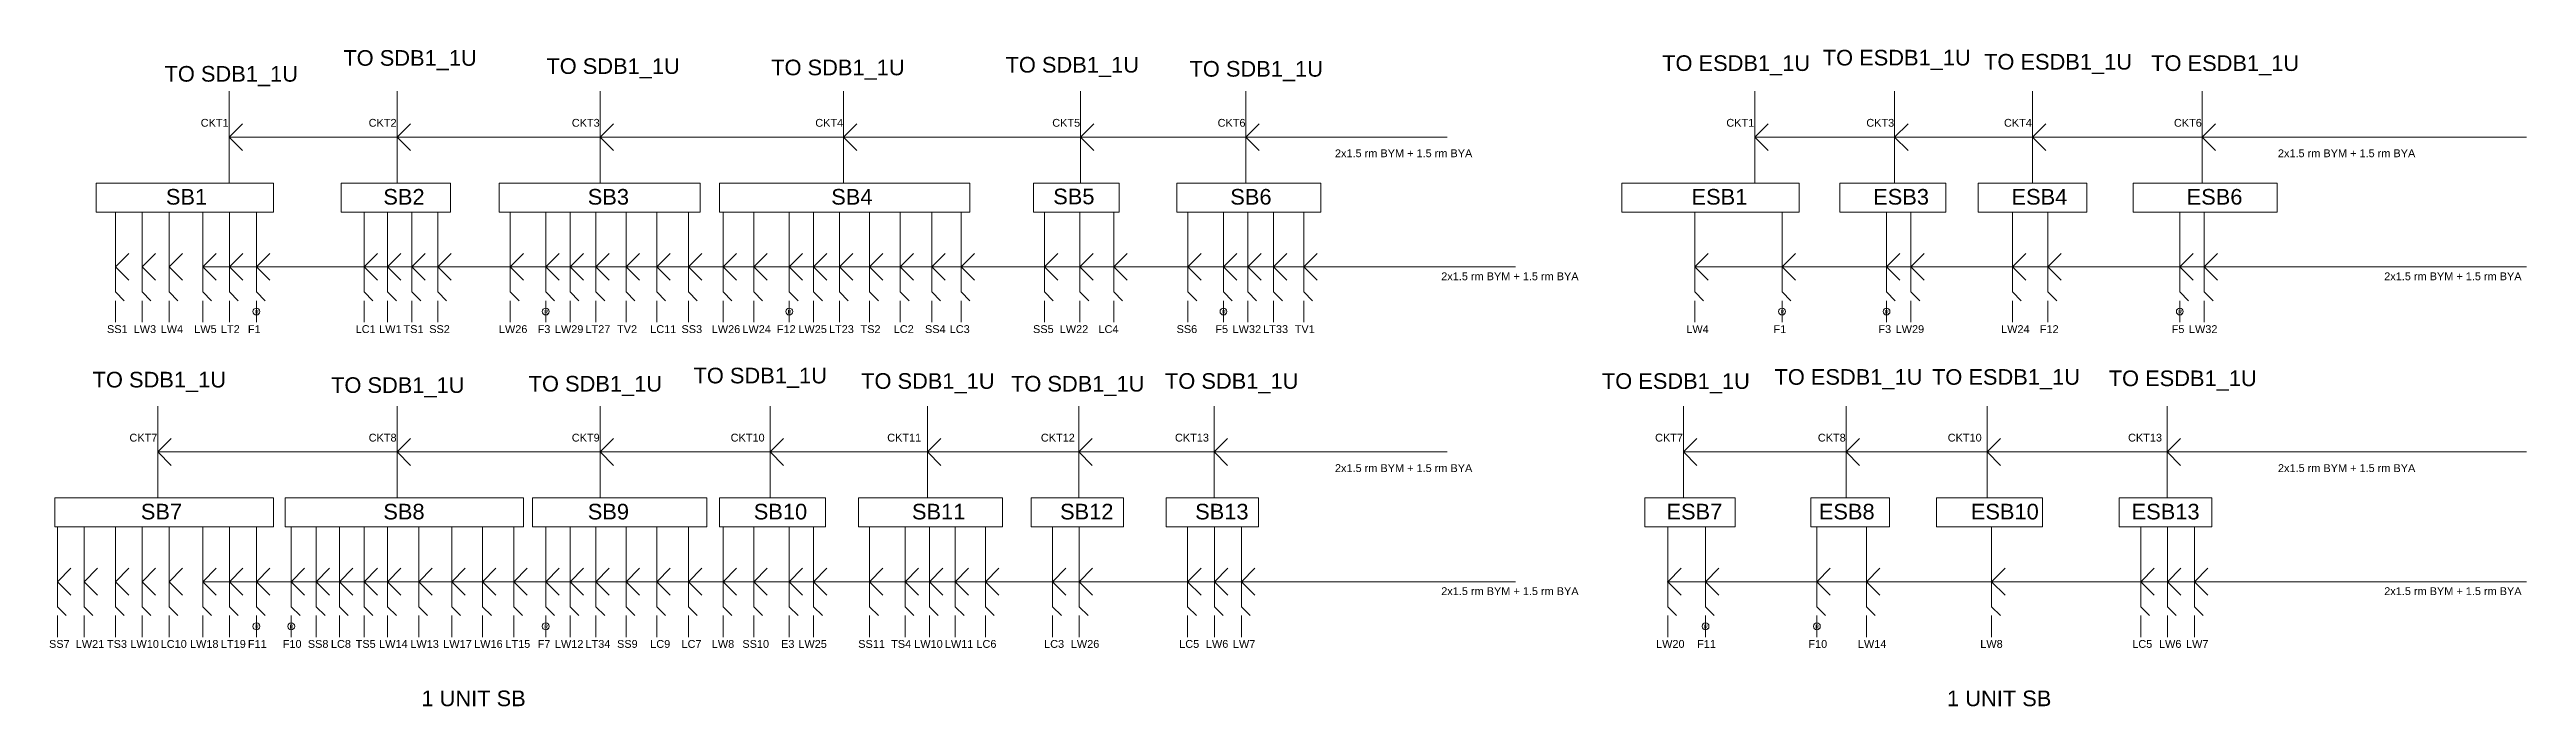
# Model space of a CAD drawing. Header units: inches. Extents: x 685 to 11694, y 256 to 9873.
# Drawn here: x 4786 to 8591, y 2974 to 3981 of the extents above; entities that cross this region are included whole.
import ezdxf

# ---------------------------------------------------------------- set-up
doc = ezdxf.new("R2010")
doc.units = ezdxf.units.IN
doc.header["$MEASUREMENT"] = 0
doc.layers.add('6.Circuits', color=255, linetype='Continuous', lineweight=15)
doc.styles.add('Text 1', font='arial.ttf', dxfattribs={"height": 6})

msp = doc.modelspace()

# ---------------------------------------------------------------- texts
at = {"layer": '6.Circuits', "attachment_point": 1, "style": 'Text 1'}
for s, width, heights, insert, char_height in [('{\\fArial Baltic|b0|i0|c186|p34;TO SDB1}_1U', 202.9412464, [50.68478], (5237.31724, 3980.58352), 24), ('{\\fArial Baltic|b0|i0|c186|p34;TO SDB1}_1U', 202.9412464, [50.68478], (5549.18219, 3968.03523), 24), ('{\\fArial Baltic|b0|i0|c186|p34;TO SDB1}_1U', 202.9412464, [50.68478], (5894.53636, 3965.94376), 24), ('{\\fArial Baltic|b0|i0|c186|p34;TO SDB1}_1U', 202.9412464, [50.68478], (6254.54206, 3970.12652), 24), ('{\\fArial Baltic|b0|i0|c186|p34;TO SDB1}_1U', 202.9412464, [50.68478], (6537.10437, 3963.85247), 24), ('{\\fArial Baltic|b0|i0|c186|p34;TO }E{\\fArial Baltic|b0|i0|c186|p34;SDB1_1U}', 240.7487309, [44.38847], (7263.1155, 3972.60311), 24), ('{\\fArial Baltic|b0|i0|c186|p34;TO }E{\\fArial Baltic|b0|i0|c186|p34;SDB1_1U}', 240.7487309, [44.38847], (7509.7956, 3981.0128), 24), ('{\\fArial Baltic|b0|i0|c186|p34;TO }E{\\fArial Baltic|b0|i0|c186|p34;SDB1_1U}', 240.7487309, [44.38847], (7757.58116, 3974.70553), 24), ('{\\fArial Baltic|b0|i0|c186|p34;TO }E{\\fArial Baltic|b0|i0|c186|p34;SDB1_1U}', 240.7487309, [44.38847], (8014.28249, 3972.60311), 24), ('{\\fArial Baltic|b0|i0|c186|p34;TO SDB1}_1U', 202.9412464, [50.68478], (4962.66926, 3956.18624), 24), ('{\\fArial Baltic|b0|i0|c186|p34;CKT}1', 14.5, [12.40928], (5018.23847, 3875.02038), 12), ('{\\fArial Baltic|b0|i0|c186|p34;CKT}2', 14.5, [0], (5276.23847, 3875.02038), 12), ('{\\fArial Baltic|b0|i0|c186|p34;CKT}3', 14.5, [0], (5588.23847, 3875.02038), 12), ('{\\fArial Baltic|b0|i0|c186|p34;CKT}4', 14.5, [0], (5962.23847, 3875.02038), 12), ('{\\fArial Baltic|b0|i0|c186|p34;CKT}5', 14.5, [0], (6326.23847, 3875.02038), 12), ('{\\fArial Baltic|b0|i0|c186|p34;CKT}6', 14.5, [0], (6580.23847, 3875.02038), 12), ('{\\fArial Baltic|b0|i0|c186|p34;CKT}1', 14.5, [12.40928], (7361.73847, 3875.02038), 12), ('{\\fArial Baltic|b0|i0|c186|p34;CKT}3', 14.5, [0], (7576.73847, 3875.02038), 12), ('{\\fArial Baltic|b0|i0|c186|p34;CKT}4', 14.5, [0], (7788.23847, 3875.02038), 12), ('{\\fArial Baltic|b0|i0|c186|p34;CKT}6', 14.5, [0], (8049.23847, 3875.02038), 12), ('2x1.5 rm BYM + 1.5 rm BYA', 234.9454297, [37.98024], (6760.48847, 3828.27038), 12), ('2x1.5 rm BYM + 1.5 rm BYA', 234.9454297, [37.98024], (8208.98847, 3828.27038), 12), ('{\\fArial Baltic|b0|i0|c186|p34;SB}1', 14.5, [0], (4964.73847, 3767.52038), 24), ('{\\fArial Baltic|b0|i0|c186|p34;SB}2', 14.5, [0], (5298.73847, 3767.52038), 24), ('{\\fArial Baltic|b0|i0|c186|p34;SB}3', 14.5, [0], (5612.73847, 3767.52038), 24), ('{\\fArial Baltic|b0|i0|c186|p34;SB}4', 14.5, [0], (5986.73847, 3767.52038), 24), ('{\\fArial Baltic|b0|i0|c186|p34;SB}5', 14.5, [0], (6327.73847, 3768.02038), 24), ('{\\fArial Baltic|b0|i0|c186|p34;SB}6', 14.5, [0], (6599.73847, 3767.52038), 24), ('E{\\fArial Baltic|b0|i0|c186|p34;SB1}', 14.5, [0], (7308.23847, 3767.52038), 24), ('E{\\fArial Baltic|b0|i0|c186|p34;SB3}', 14.5, [0], (7587.23847, 3767.52038), 24), ('E{\\fArial Baltic|b0|i0|c186|p34;SB4}', 14.5, [0], (7799.73847, 3767.52038), 24), ('E{\\fArial Baltic|b0|i0|c186|p34;SB6}', 14.5, [0], (8068.73847, 3767.52038), 24), ('2x1.5 rm BYM + 1.5 rm BYA', 234.9454297, [37.98024], (6923.73847, 3639.52038), 12), ('2x1.5 rm BYM + 1.5 rm BYA', 234.9454297, [37.98024], (8372.23847, 3639.52038), 12), ('R', 5.5, [0], (5101.23847, 3582.02038), 6), ('R', 5.5, [0], (5545.73847, 3582.02038), 6), ('R', 5.5, [0], (5919.73847, 3582.02038), 6), ('R', 5.5, [0], (6586.73847, 3582.02038), 6), ('R', 5.5, [0], (7444.73847, 3582.02038), 6), ('R', 5.5, [0], (7605.23847, 3582.02038), 6), ('R', 5.5, [0], (8055.73847, 3582.02038), 6), ('{\\fArial Baltic|b0|i0|c186|p34;SS1}', 14.5, [0], (4874.23847, 3558.52038), 12), ('{\\fArial Baltic|b0|i0|c186|p34;LW}3', 14.5, [0], (4915.23847, 3558.52038), 12), ('{\\fArial Baltic|b0|i0|c186|p34;LW}4', 14.5, [0], (4956.73847, 3558.52038), 12), ('{\\fArial Baltic|b0|i0|c186|p34;L}W{\\fArial Baltic|b0|i0|c186|p34;5}', 14.5, [0], (5008.23847, 3558.52038), 12), ('LT2', 14.5, [0], (5049.23847, 3558.52038), 12), ('F1', 14.5, [0], (5090.73847, 3558.52038), 12), ('{\\fArial Baltic|b0|i0|c186|p34;LC}1', 14.5, [0], (5256.23847, 3558.52038), 12), ('{\\fArial Baltic|b0|i0|c186|p34;L}W1', 14.5, [0], (5292.23847, 3558.52038), 12), ('TS1', 14.5, [0], (5329.73847, 3558.52038), 12), ('SS2', 14.5, [0], (5369.23847, 3558.52038), 12), ('{\\fArial Baltic|b0|i0|c186|p34;LW2}6', 14.5, [0], (5476.23847, 3558.52038), 12), ('F3', 14.5, [0], (5535.73847, 3558.52038), 12), ('{\\fArial Baltic|b0|i0|c186|p34;L}W29', 14.5, [0], (5562.23847, 3558.52038), 12), ('{\\fArial Baltic|b0|i0|c186|p34;L}T27', 14.5, [0], (5609.23847, 3558.52038), 12), ('TV2', 14.5, [0], (5657.73847, 3558.52038), 12), ('{\\fArial Baltic|b0|i0|c186|p34;LC}11', 14.5, [0], (5708.73847, 3558.52038), 12), ('SS3', 14.5, [0], (5756.73847, 3558.52038), 12), ('{\\fArial Baltic|b0|i0|c186|p34;LW2}6', 14.5, [0], (5803.23847, 3558.52038), 12), ('{\\fArial Baltic|b0|i0|c186|p34;LW2}4', 14.5, [0], (5850.23847, 3558.52038), 12), ('{\\fArial Baltic|b0|i0|c186|p34;F}12', 14.5, [0], (5903.23847, 3558.52038), 12), ('{\\fArial Baltic|b0|i0|c186|p34;LW2}5', 14.5, [0], (5936.23847, 3558.52038), 12), ('{\\fArial Baltic|b0|i0|c186|p34;LT2}3', 14.5, [0], (5983.23847, 3558.52038), 12), ('{\\fArial Baltic|b0|i0|c186|p34;T}S{\\fArial Baltic|b0|i0|c186|p34;2}', 14.5, [0], (6031.73847, 3558.52038), 12), ('{\\fArial Baltic|b0|i0|c186|p34;LC}2', 14.5, [0], (6082.73847, 3558.52038), 12), ('{\\fArial Baltic|b0|i0|c186|p34;SS}4', 14.5, [0], (6130.73847, 3558.52038), 12), ('{\\fArial Baltic|b0|i0|c186|p34;L}C3', 14.5, [0], (6168.73847, 3558.52038), 12), ('SS5', 14.5, [0], (6296.73847, 3558.52038), 12), ('LW22', 14.5, [0], (6337.73847, 3558.52038), 12), ('LC4', 14.5, [0], (6397.23847, 3558.52038), 12), ('SS6', 14.5, [0], (6517.23847, 3558.52038), 12), ('{\\fArial Baltic|b0|i0|c186|p34;F}5', 14.5, [0], (6576.73847, 3558.52038), 12), ('{\\fArial Baltic|b0|i0|c186|p34;LW}32', 14.5, [0], (6603.23847, 3558.52038), 12), ('{\\fArial Baltic|b0|i0|c186|p34;LT}33', 14.5, [0], (6650.23847, 3558.52038), 12), ('{\\fArial Baltic|b0|i0|c186|p34;TV}1', 14.5, [0], (6698.73847, 3558.52038), 12), ('{\\fArial Baltic|b0|i0|c186|p34;LW}4', 14.5, [0], (7300.23847, 3558.52038), 12), ('F1', 14.5, [0], (7434.23847, 3558.52038), 12), ('F3', 14.5, [0], (7595.23847, 3558.52038), 12), ('{\\fArial Baltic|b0|i0|c186|p34;L}W29', 14.5, [0], (7621.73847, 3558.52038), 12), ('{\\fArial Baltic|b0|i0|c186|p34;LW2}4', 14.5, [0], (7783.73847, 3558.52038), 12), ('{\\fArial Baltic|b0|i0|c186|p34;F}12', 14.5, [0], (7843.23847, 3558.52038), 12), ('{\\fArial Baltic|b0|i0|c186|p34;F}5', 14.5, [0], (8045.73847, 3558.52038), 12), ('{\\fArial Baltic|b0|i0|c186|p34;LW}32', 14.5, [0], (8072.23847, 3558.52038), 12), ('{\\fArial Baltic|b0|i0|c186|p34;TO SDB1}_1U', 202.9412464, [50.68478], (4852.19505, 3487.01459), 24), ('{\\fArial Baltic|b0|i0|c186|p34;TO SDB1}_1U', 202.9412464, [50.68478], (5218.47955, 3478.64907), 24), ('{\\fArial Baltic|b0|i0|c186|p34;TO SDB1}_1U', 202.9412464, [50.68478], (5521.97262, 3480.74036), 24), ('{\\fArial Baltic|b0|i0|c186|p34;TO SDB1}_1U', 202.9412464, [50.68478], (5775.23229, 3493.28882), 24), ('{\\fArial Baltic|b0|i0|c186|p34;TO SDB1}_1U', 202.9412464, [50.68478], (6032.67811, 3484.92312), 24), ('{\\fArial Baltic|b0|i0|c186|p34;TO SDB1}_1U', 202.9412464, [50.68478], (6262.91437, 3480.74036), 24), ('{\\fArial Baltic|b0|i0|c186|p34;TO SDB1}_1U', 202.9412464, [50.68478], (6499.42942, 3484.92312), 24), ('{\\fArial Baltic|b0|i0|c186|p34;TO }E{\\fArial Baltic|b0|i0|c186|p34;SDB1_1U}', 240.7487309, [44.38847], (7170.53458, 3484.83723), 24), ('{\\fArial Baltic|b0|i0|c186|p34;TO }E{\\fArial Baltic|b0|i0|c186|p34;SDB1_1U}', 240.7487309, [44.38847], (7435.65239, 3491.1445), 24), ('{\\fArial Baltic|b0|i0|c186|p34;TO }E{\\fArial Baltic|b0|i0|c186|p34;SDB1_1U}', 240.7487309, [44.38847], (7677.62519, 3491.1445), 24), ('{\\fArial Baltic|b0|i0|c186|p34;TO }E{\\fArial Baltic|b0|i0|c186|p34;SDB1_1U}', 240.7487309, [44.38847], (7949.05504, 3489.04207), 24), ('{\\fArial Baltic|b0|i0|c186|p34;CKT}7', 14.5, [12.40928], (4908.73847, 3392.02038), 12), ('{\\fArial Baltic|b0|i0|c186|p34;CKT}8', 23.3945413, [11.66871], (5276.23847, 3392.02038), 12), ('{\\fArial Baltic|b0|i0|c186|p34;CKT}9', 14.5, [0], (5588.23847, 3392.02038), 12), ('{\\fArial Baltic|b0|i0|c186|p34;CKT}10', 14.5, [0], (5832.23847, 3392.02038), 12), ('{\\fArial Baltic|b0|i0|c186|p34;CKT}11', 14.5, [0], (6072.73847, 3392.02038), 12), ('{\\fArial Baltic|b0|i0|c186|p34;CKT}12', 14.5, [12.40928], (6308.73847, 3392.02038), 12), ('{\\fArial Baltic|b0|i0|c186|p34;CKT}13', 14.5, [12.40928], (6514.73847, 3392.02038), 12), ('{\\fArial Baltic|b0|i0|c186|p34;CKT}7', 14.5, [12.40928], (7252.23847, 3392.02038), 12), ('{\\fArial Baltic|b0|i0|c186|p34;CKT}8', 23.3945413, [11.66871], (7502.23847, 3392.02038), 12), ('{\\fArial Baltic|b0|i0|c186|p34;CKT}10', 14.5, [0], (7701.73847, 3392.02038), 12), ('{\\fArial Baltic|b0|i0|c186|p34;CKT}13', 14.5, [12.40928], (7978.73847, 3392.02038), 12), ('2x1.5 rm BYM + 1.5 rm BYA', 234.9454297, [37.98024], (6760.48847, 3345.27038), 12), ('2x1.5 rm BYM + 1.5 rm BYA', 234.9454297, [37.98024], (8208.98847, 3345.27038), 12), ('{\\fArial Baltic|b0|i0|c186|p34;SB}7', 14.5, [0], (4926.23847, 3284.52038), 24), ('{\\fArial Baltic|b0|i0|c186|p34;SB}8', 14.5, [0], (5298.73847, 3284.52038), 24), ('{\\fArial Baltic|b0|i0|c186|p34;SB}9', 14.5, [0], (5612.73847, 3284.52038), 24), ('{\\fArial Baltic|b0|i0|c186|p34;SB}10', 14.5, [0], (5867.73847, 3284.52038), 24), ('{\\fArial Baltic|b0|i0|c186|p34;SB}11', 14.5, [0], (6110.73847, 3284.52038), 24), ('{\\fArial Baltic|b0|i0|c186|p34;SB1}2', 14.5, [0], (6338.23847, 3284.52038), 24), ('{\\fArial Baltic|b0|i0|c186|p34;SB1}3', 24, [0], (6545.73847, 3284.52038), 24), ('E{\\fArial Baltic|b0|i0|c186|p34;SB7}', 14.5, [0], (7269.73847, 3284.52038), 24), ('E{\\fArial Baltic|b0|i0|c186|p34;SB8}', 14.5, [0], (7503.73847, 3284.52038), 24), ('E{\\fArial Baltic|b0|i0|c186|p34;SB10}', 14.5, [0], (7737.23847, 3284.52038), 24), ('E{\\fArial Baltic|b0|i0|c186|p34;SB13}', 24, [0], (7984.23847, 3284.52038), 24), ('2x1.5 rm BYM + 1.5 rm BYA', 234.9454297, [37.98024], (6923.73847, 3156.52038), 12), ('2x1.5 rm BYM + 1.5 rm BYA', 234.9454297, [37.98024], (8372.23847, 3156.52038), 12), ('R', 5.5, [0], (5101.23847, 3099.02038), 6), ('R', 5.5, [0], (5154.73847, 3099.02038), 6), ('R', 5.5, [0], (5545.73847, 3099.02038), 6), ('R', 5.5, [0], (7327.23847, 3099.02038), 6), ('R', 5.5, [0], (7498.23847, 3099.02038), 6), ('{\\fArial Baltic|b0|i0|c186|p34;SS}7', 17.2573897, [0], (4785.23847, 3075.52038), 12), ('{\\fArial Baltic|b0|i0|c186|p34;LW}21', 14.5, [0], (4826.23847, 3075.52038), 12), ('TS3', 14.5, [0], (4874.23847, 3075.52038), 12), ('{\\fArial Baltic|b0|i0|c186|p34;LW}10', 14.5, [0], (4910.23847, 3075.52038), 12), ('{\\fArial Baltic|b0|i0|c186|p34;L}C10', 14.5, [0], (4956.73847, 3075.52038), 12), ('{\\fArial Baltic|b0|i0|c186|p34;LW}18', 14.5, [0], (5001.73847, 3075.52038), 12), ('{\\fArial Baltic|b0|i0|c186|p34;LT}19', 14.5, [0], (5049.23847, 3075.52038), 12), ('{\\fArial Baltic|b0|i0|c186|p34;F}11', 14.5, [0], (5090.73847, 3075.52038), 12), ('F10', 14.5, [0], (5144.23847, 3075.52038), 12), ('{\\fArial Baltic|b0|i0|c186|p34;SS}8', 14.5, [0], (5182.73847, 3075.52038), 12), ('LC8', 14.5, [0], (5218.23847, 3075.52038), 12), ('TS5', 14.5, [0], (5256.23847, 3075.52038), 12), ('{\\fArial Baltic|b0|i0|c186|p34;L}W14', 14.5, [0], (5292.23847, 3075.52038), 12), ('LW13', 14.5, [0], (5340.23847, 3075.52038), 12), ('LW17', 14.5, [0], (5390.73847, 3075.52038), 12), ('LW16', 14.5, [0], (5438.23847, 3075.52038), 12), ('LT15', 14.5, [0], (5486.23847, 3075.52038), 12), ('{\\fArial Baltic|b0|i0|c186|p34;F}7', 14.5, [0], (5535.73847, 3075.52038), 12), ('{\\fArial Baltic|b0|i0|c186|p34;LW}12', 14.5, [0], (5562.23847, 3075.52038), 12), ('{\\fArial Baltic|b0|i0|c186|p34;LT}34', 14.5, [0], (5609.23847, 3075.52038), 12), ('SS9', 14.5, [0], (5657.73847, 3075.52038), 12), ('{\\fArial Baltic|b0|i0|c186|p34;LC}9', 14.5, [0], (5708.73847, 3075.52038), 12), ('LC7', 14.5, [0], (5756.73847, 3075.52038), 12), ('{\\fArial Baltic|b0|i0|c186|p34;LW}8', 14.5, [0], (5803.23847, 3075.52038), 12), ('SS10', 14.5, [0], (5850.23847, 3075.52038), 12), ('E{\\fArial Baltic|b0|i0|c186|p34;3}', 14.5, [0], (5909.73847, 3075.52038), 12), ('{\\fArial Baltic|b0|i0|c186|p34;LW2}5', 14.5, [0], (5936.23847, 3075.52038), 12), ('{\\fArial Baltic|b0|i0|c186|p34;SS}11', 14.5, [0], (6028.23847, 3075.52038), 12), ('TS4', 14.5, [0], (6078.73847, 3075.52038), 12), ('{\\fArial Baltic|b0|i0|c186|p34;LW}10', 14.5, [0], (6114.23847, 3075.52038), 12), ('{\\fArial Baltic|b0|i0|c186|p34;L}W11', 14.5, [0], (6161.23847, 3075.52038), 12), ('LC6', 14.5, [0], (6209.73847, 3075.52038), 12), ('{\\fArial Baltic|b0|i0|c186|p34;LC}3', 14.5, [0], (6313.73847, 3075.52038), 12), ('{\\fArial Baltic|b0|i0|c186|p34;LW}26', 14.5, [0], (6354.73847, 3075.52038), 12), ('{\\fArial Baltic|b0|i0|c186|p34;LC}5', 14.5, [0], (6521.23847, 3075.52038), 12), ('{\\fArial Baltic|b0|i0|c186|p34;LW}6', 14.5, [0], (6562.23847, 3075.52038), 12), ('{\\fArial Baltic|b0|i0|c186|p34;LW}7', 14.5, [0], (6603.73847, 3075.52038), 12), ('{\\fArial Baltic|b0|i0|c186|p34;LW}2{\\fArial Baltic|b0|i0|c186|p34;0}', 14.5, [0], (7253.73847, 3075.52038), 12), ('{\\fArial Baltic|b0|i0|c186|p34;F}11', 14.5, [0], (7316.73847, 3075.52038), 12), ('F10', 14.5, [0], (7487.73847, 3075.52038), 12), ('{\\fArial Baltic|b0|i0|c186|p34;L}W14', 14.5, [0], (7563.73847, 3075.52038), 12), ('{\\fArial Baltic|b0|i0|c186|p34;LW}8', 14.5, [0], (7751.73847, 3075.52038), 12), ('{\\fArial Baltic|b0|i0|c186|p34;LC}5', 14.5, [0], (7985.23847, 3075.52038), 12), ('{\\fArial Baltic|b0|i0|c186|p34;LW}6', 14.5, [0], (8026.23847, 3075.52038), 12), ('{\\fArial Baltic|b0|i0|c186|p34;LW}7', 14.5, [0], (8067.73847, 3075.52038), 12), ('1 UNIT{\\fArial Baltic|b0|i0|c186|p34; SB}', 247.1568428, [55.99744], (5357.23847, 2998.02038), 24), ('1 UNIT{\\fArial Baltic|b0|i0|c186|p34; SB}', 247.1568428, [55.99744], (7700.73847, 2998.02038), 24)]:
    msp.add_mtext_dynamic_manual_height_columns(s, width=width, gutter_width=30, heights=heights, dxfattribs=dict(at, insert=insert, char_height=char_height))

# ---------------------------------------------------------------- linework, layer by layer
at = {"layer": '6.Circuits'}
for p, q in [((5061.73847, 3776.52038), (5061.73847, 3917.52038)), ((5319.73847, 3776.52038), (5319.73847, 3917.52038)), ((5631.73847, 3776.52038), (5631.73847, 3917.52038)), ((6005.73847, 3776.52038), (6005.73847, 3917.52038)), ((6369.73847, 3776.52038), (6369.73847, 3917.52038)), ((6623.73847, 3776.52038), (6623.73847, 3917.52038)), ((7405.23847, 3776.52038), (7405.23847, 3917.52038)), ((7620.23847, 3776.52038), (7620.23847, 3917.52038)), ((7831.73847, 3776.52038), (7831.73847, 3917.52038)), ((8092.73847, 3776.52038), (8092.73847, 3917.52038)), ((5061.73847, 3847.02038), (5082.23847, 3867.52038)), ((5061.73847, 3847.02038), (6932.73847, 3847.02038)), ((5061.73847, 3847.02038), (5082.23847, 3826.52038)), ((5319.73847, 3847.02038), (5340.23847, 3867.52038)), ((5319.73847, 3847.02038), (5340.23847, 3826.52038)), ((5631.73847, 3847.02038), (5652.23847, 3867.52038)), ((5631.73847, 3847.02038), (5652.23847, 3826.52038)), ((6005.73847, 3847.02038), (6026.23847, 3867.52038)), ((6005.73847, 3847.02038), (6026.23847, 3826.52038)), ((6369.73847, 3847.02038), (6390.23847, 3867.52038)), ((6369.73847, 3847.02038), (6390.23847, 3826.52038)), ((6623.73847, 3847.02038), (6644.23847, 3867.52038)), ((6623.73847, 3847.02038), (6644.23847, 3826.52038)), ((7405.23847, 3847.02038), (7425.73847, 3867.52038)), ((7405.23847, 3847.02038), (8590.73847, 3847.02038)), ((7405.23847, 3847.02038), (7425.73847, 3826.52038)), ((7620.23847, 3847.02038), (7640.73847, 3867.52038)), ((7620.23847, 3847.02038), (7640.73847, 3826.52038)), ((7831.73847, 3847.02038), (7852.23847, 3867.52038)), ((7831.73847, 3847.02038), (7852.23847, 3826.52038)), ((8092.73847, 3847.02038), (8113.23847, 3867.52038)), ((8092.73847, 3847.02038), (8113.23847, 3826.52038)), ((4887.23847, 3648.02038), (4887.23847, 3732.02038)), ((4928.23847, 3648.02038), (4928.23847, 3732.02038)), ((4969.73847, 3648.02038), (4969.73847, 3732.02038)), ((5021.23847, 3648.02038), (5021.23847, 3732.02038)), ((5062.23847, 3648.02038), (5062.23847, 3732.02038)), ((5103.73847, 3648.02038), (5103.73847, 3732.02038)), ((5269.23847, 3648.02038), (5269.23847, 3732.02038)), ((5305.23847, 3648.02038), (5305.23847, 3732.02038)), ((5342.73847, 3648.02038), (5342.73847, 3732.02038)), ((5382.23847, 3648.02038), (5382.23847, 3732.02038)), ((5493.73847, 3648.02038), (5493.73847, 3732.02038)), ((5548.23847, 3648.02038), (5548.23847, 3732.02038)), ((5585.73847, 3648.02038), (5585.73847, 3732.02038)), ((5625.23847, 3648.02038), (5625.23847, 3732.02038)), ((5671.73847, 3648.02038), (5671.73847, 3732.02038)), ((5718.73847, 3648.02038), (5718.73847, 3732.02038)), ((5767.23847, 3648.02038), (5767.23847, 3732.02038)), ((5820.73847, 3648.02038), (5820.73847, 3732.02038)), ((5867.73847, 3648.02038), (5867.73847, 3732.02038)), ((5922.23847, 3648.02038), (5922.23847, 3732.02038)), ((5959.73847, 3648.02038), (5959.73847, 3732.02038)), ((5999.23847, 3648.02038), (5999.23847, 3732.02038)), ((6045.73847, 3648.02038), (6045.73847, 3732.02038)), ((6092.73847, 3648.02038), (6092.73847, 3732.02038)), ((6141.23847, 3648.02038), (6141.23847, 3732.02038)), ((6186.23847, 3648.02038), (6186.23847, 3732.02038)), ((6314.23847, 3648.02038), (6314.23847, 3732.02038)), ((6368.73847, 3648.02038), (6368.73847, 3732.02038)), ((6420.73847, 3648.02038), (6420.73847, 3732.02038)), ((6534.73847, 3648.02038), (6534.73847, 3732.02038)), ((6589.23847, 3648.02038), (6589.23847, 3732.02038)), ((6626.73847, 3648.02038), (6626.73847, 3732.02038)), ((6666.23847, 3648.02038), (6666.23847, 3732.02038)), ((6712.73847, 3648.02038), (6712.73847, 3732.02038)), ((7313.23847, 3648.02038), (7313.23847, 3732.02038)), ((7447.23847, 3648.02038), (7447.23847, 3732.02038)), ((7607.73847, 3648.02038), (7607.73847, 3732.02038)), ((7645.23847, 3648.02038), (7645.23847, 3732.02038)), ((7801.23847, 3648.02038), (7801.23847, 3732.02038)), ((7855.73847, 3648.02038), (7855.73847, 3732.02038)), ((8058.23847, 3648.02038), (8058.23847, 3732.02038)), ((8095.73847, 3648.02038), (8095.73847, 3732.02038)), ((4887.23847, 3648.02038), (4907.73847, 3668.52038)), ((4928.23847, 3648.02038), (4948.73847, 3668.52038)), ((4969.73847, 3648.02038), (4990.23847, 3668.52038)), ((5021.23847, 3648.02038), (5041.73847, 3668.52038)), ((5062.23847, 3648.02038), (5082.73847, 3668.52038)), ((5103.73847, 3648.02038), (5124.23847, 3668.52038)), ((5269.23847, 3648.02038), (5289.73847, 3668.52038)), ((5305.23847, 3648.02038), (5325.73847, 3668.52038)), ((5342.73847, 3648.02038), (5363.23847, 3668.52038)), ((5382.23847, 3648.02038), (5402.73847, 3668.52038)), ((5493.73847, 3648.02038), (5514.23847, 3668.52038)), ((5548.23847, 3648.02038), (5568.73847, 3668.52038)), ((5585.73847, 3648.02038), (5606.23847, 3668.52038)), ((5625.23847, 3648.02038), (5645.73847, 3668.52038)), ((5671.73847, 3648.02038), (5692.23847, 3668.52038)), ((5718.73847, 3648.02038), (5739.23847, 3668.52038)), ((5767.23847, 3648.02038), (5787.73847, 3668.52038)), ((5820.73847, 3648.02038), (5841.23847, 3668.52038)), ((5867.73847, 3648.02038), (5888.23847, 3668.52038)), ((5922.23847, 3648.02038), (5942.73847, 3668.52038)), ((5959.73847, 3648.02038), (5980.23847, 3668.52038)), ((5999.23847, 3648.02038), (6019.73847, 3668.52038)), ((6045.73847, 3648.02038), (6066.23847, 3668.52038)), ((6092.73847, 3648.02038), (6113.23847, 3668.52038)), ((6141.23847, 3648.02038), (6161.73847, 3668.52038)), ((6186.23847, 3648.02038), (6206.73847, 3668.52038)), ((6314.23847, 3648.02038), (6334.73847, 3668.52038)), ((6368.73847, 3648.02038), (6389.23847, 3668.52038)), ((6420.73847, 3648.02038), (6441.23847, 3668.52038)), ((6534.73847, 3648.02038), (6555.23847, 3668.52038)), ((6589.23847, 3648.02038), (6609.73847, 3668.52038)), ((6626.73847, 3648.02038), (6647.23847, 3668.52038)), ((6666.23847, 3648.02038), (6686.73847, 3668.52038)), ((6712.73847, 3648.02038), (6733.23847, 3668.52038)), ((7313.23847, 3648.02038), (7333.73847, 3668.52038)), ((7447.23847, 3648.02038), (7467.73847, 3668.52038)), ((7607.73847, 3648.02038), (7628.23847, 3668.52038)), ((7645.23847, 3648.02038), (7665.73847, 3668.52038)), ((7801.23847, 3648.02038), (7821.73847, 3668.52038)), ((7855.73847, 3648.02038), (7876.23847, 3668.52038)), ((8058.23847, 3648.02038), (8078.73847, 3668.52038)), ((8095.73847, 3648.02038), (8116.23847, 3668.52038)), ((4887.23847, 3648.02038), (4887.23847, 3609.52038)), ((4887.23847, 3648.02038), (4907.73847, 3627.52038)), ((4928.23847, 3648.02038), (4928.23847, 3609.52038)), ((4928.23847, 3648.02038), (4948.73847, 3627.52038)), ((4969.73847, 3648.02038), (4969.73847, 3609.52038)), ((4969.73847, 3648.02038), (4990.23847, 3627.52038)), ((5021.23847, 3648.02038), (5021.23847, 3609.52038)), ((5021.23847, 3648.02038), (5041.73847, 3627.52038)), ((5021.23847, 3648.02038), (7037.73847, 3648.02038)), ((5062.23847, 3648.02038), (5062.23847, 3609.52038)), ((5062.23847, 3648.02038), (5082.73847, 3627.52038)), ((5103.73847, 3648.02038), (5103.73847, 3609.52038)), ((5103.73847, 3648.02038), (5124.23847, 3627.52038)), ((5269.23847, 3648.02038), (5269.23847, 3609.52038)), ((5269.23847, 3648.02038), (5289.73847, 3627.52038)), ((5305.23847, 3648.02038), (5305.23847, 3609.52038)), ((5305.23847, 3648.02038), (5325.73847, 3627.52038)), ((5342.73847, 3648.02038), (5342.73847, 3609.52038)), ((5342.73847, 3648.02038), (5363.23847, 3627.52038)), ((5382.23847, 3648.02038), (5382.23847, 3609.52038)), ((5382.23847, 3648.02038), (5402.73847, 3627.52038)), ((5493.73847, 3648.02038), (5493.73847, 3609.52038)), ((5493.73847, 3648.02038), (5514.23847, 3627.52038)), ((5548.23847, 3648.02038), (5548.23847, 3609.52038)), ((5548.23847, 3648.02038), (5568.73847, 3627.52038)), ((5585.73847, 3648.02038), (5585.73847, 3609.52038)), ((5585.73847, 3648.02038), (5606.23847, 3627.52038)), ((5625.23847, 3648.02038), (5625.23847, 3609.52038)), ((5625.23847, 3648.02038), (5645.73847, 3627.52038)), ((5671.73847, 3648.02038), (5671.73847, 3609.52038)), ((5671.73847, 3648.02038), (5692.23847, 3627.52038)), ((5718.73847, 3648.02038), (5718.73847, 3609.52038)), ((5718.73847, 3648.02038), (5739.23847, 3627.52038)), ((5767.23847, 3648.02038), (5767.23847, 3609.52038)), ((5767.23847, 3648.02038), (5787.73847, 3627.52038)), ((5820.73847, 3648.02038), (5820.73847, 3609.52038)), ((5820.73847, 3648.02038), (5841.23847, 3627.52038)), ((5867.73847, 3648.02038), (5867.73847, 3609.52038)), ((5867.73847, 3648.02038), (5888.23847, 3627.52038)), ((5922.23847, 3648.02038), (5922.23847, 3609.52038)), ((5922.23847, 3648.02038), (5942.73847, 3627.52038)), ((5959.73847, 3648.02038), (5959.73847, 3609.52038)), ((5959.73847, 3648.02038), (5980.23847, 3627.52038)), ((5999.23847, 3648.02038), (5999.23847, 3609.52038)), ((5999.23847, 3648.02038), (6019.73847, 3627.52038)), ((6045.73847, 3648.02038), (6045.73847, 3609.52038)), ((6045.73847, 3648.02038), (6066.23847, 3627.52038)), ((6092.73847, 3648.02038), (6092.73847, 3609.52038)), ((6092.73847, 3648.02038), (6113.23847, 3627.52038)), ((6141.23847, 3648.02038), (6141.23847, 3609.52038)), ((6141.23847, 3648.02038), (6161.73847, 3627.52038)), ((6186.23847, 3648.02038), (6186.23847, 3609.52038)), ((6186.23847, 3648.02038), (6206.73847, 3627.52038)), ((6314.23847, 3648.02038), (6314.23847, 3609.52038)), ((6314.23847, 3648.02038), (6334.73847, 3627.52038)), ((6368.73847, 3648.02038), (6368.73847, 3609.52038)), ((6368.73847, 3648.02038), (6389.23847, 3627.52038)), ((6420.73847, 3648.02038), (6420.73847, 3609.52038)), ((6420.73847, 3648.02038), (6441.23847, 3627.52038)), ((6534.73847, 3648.02038), (6534.73847, 3609.52038)), ((6534.73847, 3648.02038), (6555.23847, 3627.52038)), ((6589.23847, 3648.02038), (6589.23847, 3609.52038)), ((6589.23847, 3648.02038), (6609.73847, 3627.52038)), ((6626.73847, 3648.02038), (6626.73847, 3609.52038)), ((6626.73847, 3648.02038), (6647.23847, 3627.52038)), ((6666.23847, 3648.02038), (6666.23847, 3609.52038)), ((6666.23847, 3648.02038), (6686.73847, 3627.52038)), ((6712.73847, 3648.02038), (6712.73847, 3609.52038)), ((6712.73847, 3648.02038), (6733.23847, 3627.52038)), ((7312.73847, 3648.02038), (8590.73847, 3648.02038)), ((7313.23847, 3648.02038), (7313.23847, 3609.52038)), ((7313.23847, 3648.02038), (7333.73847, 3627.52038)), ((7447.23847, 3648.02038), (7447.23847, 3609.52038)), ((7447.23847, 3648.02038), (7467.73847, 3627.52038)), ((7607.73847, 3648.02038), (7607.73847, 3609.52038)), ((7607.73847, 3648.02038), (7628.23847, 3627.52038)), ((7645.23847, 3648.02038), (7645.23847, 3609.52038)), ((7645.23847, 3648.02038), (7665.73847, 3627.52038)), ((7801.23847, 3648.02038), (7801.23847, 3609.52038)), ((7801.23847, 3648.02038), (7821.73847, 3627.52038)), ((7855.73847, 3648.02038), (7855.73847, 3609.52038)), ((7855.73847, 3648.02038), (7876.23847, 3627.52038)), ((8058.23847, 3648.02038), (8058.23847, 3609.52038)), ((8058.23847, 3648.02038), (8078.73847, 3627.52038)), ((8095.73847, 3648.02038), (8095.73847, 3609.52038)), ((8095.73847, 3648.02038), (8116.23847, 3627.52038)), ((4887.23847, 3609.52038), (4900.73847, 3596.02038)), ((4887.23847, 3596.02038), (4887.23847, 3563.02038)), ((4928.23847, 3609.52038), (4941.73847, 3596.02038)), ((4928.23847, 3596.02038), (4928.23847, 3563.02038)), ((4969.73847, 3609.52038), (4983.23847, 3596.02038)), ((4969.73847, 3596.02038), (4969.73847, 3563.02038)), ((5021.23847, 3609.52038), (5034.73847, 3596.02038)), ((5021.23847, 3596.02038), (5021.23847, 3563.02038)), ((5062.23847, 3609.52038), (5075.73847, 3596.02038)), ((5062.23847, 3596.02038), (5062.23847, 3563.02038)), ((5103.73847, 3609.52038), (5117.23847, 3596.02038)), ((5103.73847, 3596.02038), (5103.73847, 3563.02038)), ((5269.23847, 3609.52038), (5282.73847, 3596.02038)), ((5269.23847, 3596.02038), (5269.23847, 3563.02038)), ((5305.23847, 3609.52038), (5318.73847, 3596.02038)), ((5305.23847, 3596.02038), (5305.23847, 3563.02038)), ((5342.73847, 3609.52038), (5356.23847, 3596.02038)), ((5342.73847, 3596.02038), (5342.73847, 3563.02038)), ((5382.23847, 3609.52038), (5395.73847, 3596.02038)), ((5382.23847, 3596.02038), (5382.23847, 3563.02038)), ((5493.73847, 3609.52038), (5507.23847, 3596.02038)), ((5493.73847, 3596.02038), (5493.73847, 3563.02038)), ((5548.23847, 3609.52038), (5561.73847, 3596.02038)), ((5548.23847, 3596.02038), (5548.23847, 3563.02038)), ((5585.73847, 3609.52038), (5599.23847, 3596.02038)), ((5585.73847, 3596.02038), (5585.73847, 3563.02038)), ((5625.23847, 3609.52038), (5638.73847, 3596.02038)), ((5625.23847, 3596.02038), (5625.23847, 3563.02038)), ((5671.73847, 3609.52038), (5685.23847, 3596.02038)), ((5671.73847, 3596.02038), (5671.73847, 3563.02038)), ((5718.73847, 3609.52038), (5732.23847, 3596.02038)), ((5718.73847, 3596.02038), (5718.73847, 3563.02038)), ((5767.23847, 3609.52038), (5780.73847, 3596.02038)), ((5767.23847, 3596.02038), (5767.23847, 3563.02038)), ((5820.73847, 3609.52038), (5834.23847, 3596.02038)), ((5820.73847, 3596.02038), (5820.73847, 3563.02038)), ((5867.73847, 3609.52038), (5881.23847, 3596.02038)), ((5867.73847, 3596.02038), (5867.73847, 3563.02038)), ((5922.23847, 3609.52038), (5935.73847, 3596.02038)), ((5922.23847, 3596.02038), (5922.23847, 3563.02038)), ((5959.73847, 3609.52038), (5973.23847, 3596.02038)), ((5959.73847, 3596.02038), (5959.73847, 3563.02038)), ((5999.23847, 3609.52038), (6012.73847, 3596.02038)), ((5999.23847, 3596.02038), (5999.23847, 3563.02038)), ((6045.73847, 3609.52038), (6059.23847, 3596.02038)), ((6045.73847, 3596.02038), (6045.73847, 3563.02038)), ((6092.73847, 3609.52038), (6106.23847, 3596.02038)), ((6092.73847, 3596.02038), (6092.73847, 3563.02038)), ((6141.23847, 3609.52038), (6154.73847, 3596.02038)), ((6141.23847, 3596.02038), (6141.23847, 3563.02038)), ((6186.23847, 3609.52038), (6199.73847, 3596.02038)), ((6186.23847, 3596.02038), (6186.23847, 3563.02038)), ((6314.23847, 3609.52038), (6327.73847, 3596.02038)), ((6314.23847, 3596.02038), (6314.23847, 3563.02038)), ((6368.73847, 3609.52038), (6382.23847, 3596.02038)), ((6368.73847, 3596.02038), (6368.73847, 3563.02038)), ((6420.73847, 3609.52038), (6434.23847, 3596.02038)), ((6420.73847, 3596.02038), (6420.73847, 3563.02038)), ((6534.73847, 3609.52038), (6548.23847, 3596.02038)), ((6534.73847, 3596.02038), (6534.73847, 3563.02038)), ((6589.23847, 3609.52038), (6602.73847, 3596.02038)), ((6589.23847, 3596.02038), (6589.23847, 3563.02038)), ((6626.73847, 3609.52038), (6640.23847, 3596.02038)), ((6626.73847, 3596.02038), (6626.73847, 3563.02038)), ((6666.23847, 3609.52038), (6679.73847, 3596.02038)), ((6666.23847, 3596.02038), (6666.23847, 3563.02038)), ((6712.73847, 3609.52038), (6726.23847, 3596.02038)), ((6712.73847, 3596.02038), (6712.73847, 3563.02038)), ((7313.23847, 3609.52038), (7326.73847, 3596.02038)), ((7313.23847, 3596.02038), (7313.23847, 3563.02038)), ((7447.23847, 3609.52038), (7460.73847, 3596.02038)), ((7447.23847, 3596.02038), (7447.23847, 3563.02038)), ((7607.73847, 3609.52038), (7621.23847, 3596.02038)), ((7607.73847, 3596.02038), (7607.73847, 3563.02038)), ((7645.23847, 3609.52038), (7658.73847, 3596.02038)), ((7645.23847, 3596.02038), (7645.23847, 3563.02038)), ((7801.23847, 3609.52038), (7814.73847, 3596.02038)), ((7801.23847, 3596.02038), (7801.23847, 3563.02038)), ((7855.73847, 3609.52038), (7869.23847, 3596.02038)), ((7855.73847, 3596.02038), (7855.73847, 3563.02038)), ((8058.23847, 3609.52038), (8071.73847, 3596.02038)), ((8058.23847, 3596.02038), (8058.23847, 3563.02038)), ((8095.73847, 3609.52038), (8109.23847, 3596.02038)), ((8095.73847, 3596.02038), (8095.73847, 3563.02038)), ((4952.23847, 3293.52038), (4952.23847, 3434.52038)), ((5319.73847, 3293.52038), (5319.73847, 3434.52038)), ((5631.73847, 3293.52038), (5631.73847, 3434.52038)), ((5892.73847, 3293.52038), (5892.73847, 3434.52038)), ((6134.73847, 3293.52038), (6134.73847, 3434.52038)), ((6367.23847, 3293.52038), (6367.23847, 3434.52038)), ((6574.73847, 3293.52038), (6574.73847, 3434.52038)), ((7295.73847, 3293.52038), (7295.73847, 3434.52038)), ((7545.73847, 3293.52038), (7545.73847, 3434.52038)), ((7762.23847, 3293.52038), (7762.23847, 3434.52038)), ((8038.73847, 3293.52038), (8038.73847, 3434.52038)), ((4952.23847, 3364.02038), (4972.73847, 3384.52038)), ((4952.23847, 3364.02038), (4972.73847, 3343.52038)), ((4952.73847, 3364.02038), (6932.73847, 3364.02038)), ((5319.73847, 3364.02038), (5340.23847, 3384.52038)), ((5319.73847, 3364.02038), (5340.23847, 3343.52038)), ((5631.73847, 3364.02038), (5652.23847, 3384.52038)), ((5631.73847, 3364.02038), (5652.23847, 3343.52038)), ((5892.73847, 3364.02038), (5913.23847, 3384.52038)), ((5892.73847, 3364.02038), (5913.23847, 3343.52038)), ((6134.73847, 3364.02038), (6155.23847, 3384.52038)), ((6134.73847, 3364.02038), (6155.23847, 3343.52038)), ((6367.23847, 3364.02038), (6387.73847, 3384.52038)), ((6367.23847, 3364.02038), (6387.73847, 3343.52038)), ((6574.73847, 3364.02038), (6595.23847, 3384.52038)), ((6574.73847, 3364.02038), (6595.23847, 3343.52038)), ((7295.73847, 3364.02038), (7316.23847, 3384.52038)), ((7295.73847, 3364.02038), (7316.23847, 3343.52038)), ((7296.23847, 3364.02038), (8590.73847, 3364.02038)), ((7545.73847, 3364.02038), (7566.23847, 3384.52038)), ((7545.73847, 3364.02038), (7566.23847, 3343.52038)), ((7762.23847, 3364.02038), (7782.73847, 3384.52038)), ((7762.23847, 3364.02038), (7782.73847, 3343.52038)), ((8038.73847, 3364.02038), (8059.23847, 3384.52038)), ((8038.73847, 3364.02038), (8059.23847, 3343.52038)), ((4798.23847, 3165.02038), (4798.23847, 3249.02038)), ((4839.23847, 3165.02038), (4839.23847, 3249.02038)), ((4887.23847, 3165.02038), (4887.23847, 3249.02038)), ((4928.23847, 3165.02038), (4928.23847, 3249.02038)), ((4969.73847, 3165.02038), (4969.73847, 3249.02038)), ((5021.23847, 3165.02038), (5021.23847, 3249.02038)), ((5062.23847, 3165.02038), (5062.23847, 3249.02038)), ((5103.73847, 3165.02038), (5103.73847, 3249.02038)), ((5157.23847, 3165.02038), (5157.23847, 3249.02038)), ((5195.73847, 3165.02038), (5195.73847, 3249.02038)), ((5231.23847, 3165.02038), (5231.23847, 3249.02038)), ((5269.23847, 3165.02038), (5269.23847, 3249.02038)), ((5305.23847, 3165.02038), (5305.23847, 3249.02038)), ((5353.23847, 3165.02038), (5353.23847, 3249.02038)), ((5403.73847, 3165.02038), (5403.73847, 3249.02038)), ((5451.23847, 3165.02038), (5451.23847, 3249.02038)), ((5499.23847, 3165.02038), (5499.23847, 3249.02038)), ((5548.23847, 3165.02038), (5548.23847, 3249.02038)), ((5585.73847, 3165.02038), (5585.73847, 3249.02038)), ((5625.23847, 3165.02038), (5625.23847, 3249.02038)), ((5671.73847, 3165.02038), (5671.73847, 3249.02038)), ((5718.73847, 3165.02038), (5718.73847, 3249.02038)), ((5767.23847, 3165.02038), (5767.23847, 3249.02038)), ((5820.73847, 3165.02038), (5820.73847, 3249.02038)), ((5867.73847, 3165.02038), (5867.73847, 3249.02038)), ((5922.23847, 3165.02038), (5922.23847, 3249.02038)), ((5959.73847, 3165.02038), (5959.73847, 3249.02038)), ((6045.73847, 3165.02038), (6045.73847, 3249.02038)), ((6100.23847, 3165.02038), (6100.23847, 3249.02038)), ((6137.73847, 3165.02038), (6137.73847, 3249.02038)), ((6177.23847, 3165.02038), (6177.23847, 3249.02038)), ((6223.73847, 3165.02038), (6223.73847, 3249.02038)), ((6326.73847, 3165.02038), (6326.73847, 3249.02038)), ((6367.73847, 3165.02038), (6367.73847, 3249.02038)), ((6534.23847, 3165.02038), (6534.23847, 3249.02038)), ((6575.23847, 3165.02038), (6575.23847, 3249.02038)), ((6616.73847, 3165.02038), (6616.73847, 3249.02038)), ((7271.73847, 3165.02038), (7271.73847, 3249.02038)), ((7329.73847, 3165.02038), (7329.73847, 3249.02038)), ((7500.73847, 3165.02038), (7500.73847, 3249.02038)), ((7576.73847, 3165.02038), (7576.73847, 3249.02038)), ((7769.23847, 3165.02038), (7769.23847, 3249.02038)), ((7998.23847, 3165.02038), (7998.23847, 3249.02038)), ((8039.23847, 3165.02038), (8039.23847, 3249.02038)), ((8080.73847, 3165.02038), (8080.73847, 3249.02038)), ((4798.23847, 3165.02038), (4818.73847, 3185.52038)), ((4798.23847, 3165.02038), (4798.23847, 3126.52038)), ((4798.23847, 3165.02038), (4818.73847, 3144.52038)), ((4839.23847, 3165.02038), (4859.73847, 3185.52038)), ((4839.23847, 3165.02038), (4839.23847, 3126.52038)), ((4839.23847, 3165.02038), (4859.73847, 3144.52038)), ((4887.23847, 3165.02038), (4907.73847, 3185.52038)), ((4887.23847, 3165.02038), (4887.23847, 3126.52038)), ((4887.23847, 3165.02038), (4907.73847, 3144.52038)), ((4928.23847, 3165.02038), (4948.73847, 3185.52038)), ((4928.23847, 3165.02038), (4928.23847, 3126.52038)), ((4928.23847, 3165.02038), (4948.73847, 3144.52038)), ((4969.73847, 3165.02038), (4990.23847, 3185.52038)), ((4969.73847, 3165.02038), (4969.73847, 3126.52038)), ((4969.73847, 3165.02038), (4990.23847, 3144.52038)), ((5021.23847, 3165.02038), (5041.73847, 3185.52038)), ((5021.23847, 3165.02038), (5021.23847, 3126.52038)), ((5021.23847, 3165.02038), (5041.73847, 3144.52038)), ((5021.23847, 3165.02038), (7037.73847, 3165.02038)), ((5062.23847, 3165.02038), (5082.73847, 3185.52038)), ((5062.23847, 3165.02038), (5062.23847, 3126.52038)), ((5062.23847, 3165.02038), (5082.73847, 3144.52038)), ((5103.73847, 3165.02038), (5124.23847, 3185.52038)), ((5103.73847, 3165.02038), (5103.73847, 3126.52038)), ((5103.73847, 3165.02038), (5124.23847, 3144.52038)), ((5157.23847, 3165.02038), (5177.73847, 3185.52038)), ((5157.23847, 3165.02038), (5157.23847, 3126.52038)), ((5157.23847, 3165.02038), (5177.73847, 3144.52038)), ((5195.73847, 3165.02038), (5216.23847, 3185.52038)), ((5195.73847, 3165.02038), (5195.73847, 3126.52038)), ((5195.73847, 3165.02038), (5216.23847, 3144.52038)), ((5231.23847, 3165.02038), (5251.73847, 3185.52038)), ((5231.23847, 3165.02038), (5231.23847, 3126.52038)), ((5231.23847, 3165.02038), (5251.73847, 3144.52038)), ((5269.23847, 3165.02038), (5289.73847, 3185.52038)), ((5269.23847, 3165.02038), (5269.23847, 3126.52038)), ((5269.23847, 3165.02038), (5289.73847, 3144.52038)), ((5305.23847, 3165.02038), (5325.73847, 3185.52038)), ((5305.23847, 3165.02038), (5305.23847, 3126.52038)), ((5305.23847, 3165.02038), (5325.73847, 3144.52038)), ((5353.23847, 3165.02038), (5373.73847, 3185.52038)), ((5353.23847, 3165.02038), (5353.23847, 3126.52038)), ((5353.23847, 3165.02038), (5373.73847, 3144.52038)), ((5403.73847, 3165.02038), (5424.23847, 3185.52038)), ((5403.73847, 3165.02038), (5403.73847, 3126.52038)), ((5403.73847, 3165.02038), (5424.23847, 3144.52038)), ((5451.23847, 3165.02038), (5471.73847, 3185.52038)), ((5451.23847, 3165.02038), (5451.23847, 3126.52038)), ((5451.23847, 3165.02038), (5471.73847, 3144.52038)), ((5499.23847, 3165.02038), (5519.73847, 3185.52038)), ((5499.23847, 3165.02038), (5499.23847, 3126.52038)), ((5499.23847, 3165.02038), (5519.73847, 3144.52038)), ((5548.23847, 3165.02038), (5568.73847, 3185.52038)), ((5548.23847, 3165.02038), (5548.23847, 3126.52038)), ((5548.23847, 3165.02038), (5568.73847, 3144.52038)), ((5585.73847, 3165.02038), (5606.23847, 3185.52038)), ((5585.73847, 3165.02038), (5585.73847, 3126.52038)), ((5585.73847, 3165.02038), (5606.23847, 3144.52038)), ((5625.23847, 3165.02038), (5645.73847, 3185.52038)), ((5625.23847, 3165.02038), (5625.23847, 3126.52038)), ((5625.23847, 3165.02038), (5645.73847, 3144.52038)), ((5671.73847, 3165.02038), (5692.23847, 3185.52038)), ((5671.73847, 3165.02038), (5671.73847, 3126.52038)), ((5671.73847, 3165.02038), (5692.23847, 3144.52038)), ((5718.73847, 3165.02038), (5739.23847, 3185.52038)), ((5718.73847, 3165.02038), (5718.73847, 3126.52038)), ((5718.73847, 3165.02038), (5739.23847, 3144.52038)), ((5767.23847, 3165.02038), (5787.73847, 3185.52038)), ((5767.23847, 3165.02038), (5767.23847, 3126.52038)), ((5767.23847, 3165.02038), (5787.73847, 3144.52038)), ((5820.73847, 3165.02038), (5841.23847, 3185.52038)), ((5820.73847, 3165.02038), (5820.73847, 3126.52038)), ((5820.73847, 3165.02038), (5841.23847, 3144.52038)), ((5867.73847, 3165.02038), (5888.23847, 3185.52038)), ((5867.73847, 3165.02038), (5867.73847, 3126.52038)), ((5867.73847, 3165.02038), (5888.23847, 3144.52038)), ((5922.23847, 3165.02038), (5942.73847, 3185.52038)), ((5922.23847, 3165.02038), (5922.23847, 3126.52038)), ((5922.23847, 3165.02038), (5942.73847, 3144.52038)), ((5959.73847, 3165.02038), (5980.23847, 3185.52038)), ((5959.73847, 3165.02038), (5959.73847, 3126.52038)), ((5959.73847, 3165.02038), (5980.23847, 3144.52038)), ((6045.73847, 3165.02038), (6066.23847, 3185.52038)), ((6045.73847, 3165.02038), (6045.73847, 3126.52038)), ((6045.73847, 3165.02038), (6066.23847, 3144.52038)), ((6100.23847, 3165.02038), (6120.73847, 3185.52038)), ((6100.23847, 3165.02038), (6100.23847, 3126.52038)), ((6100.23847, 3165.02038), (6120.73847, 3144.52038)), ((6137.73847, 3165.02038), (6158.23847, 3185.52038)), ((6137.73847, 3165.02038), (6137.73847, 3126.52038)), ((6137.73847, 3165.02038), (6158.23847, 3144.52038)), ((6177.23847, 3165.02038), (6197.73847, 3185.52038)), ((6177.23847, 3165.02038), (6177.23847, 3126.52038)), ((6177.23847, 3165.02038), (6197.73847, 3144.52038)), ((6223.73847, 3165.02038), (6244.23847, 3185.52038)), ((6223.73847, 3165.02038), (6223.73847, 3126.52038)), ((6223.73847, 3165.02038), (6244.23847, 3144.52038)), ((6326.73847, 3165.02038), (6347.23847, 3185.52038)), ((6326.73847, 3165.02038), (6326.73847, 3126.52038)), ((6326.73847, 3165.02038), (6347.23847, 3144.52038)), ((6367.73847, 3165.02038), (6388.23847, 3185.52038)), ((6367.73847, 3165.02038), (6367.73847, 3126.52038)), ((6367.73847, 3165.02038), (6388.23847, 3144.52038)), ((6534.23847, 3165.02038), (6554.73847, 3185.52038)), ((6534.23847, 3165.02038), (6534.23847, 3126.52038)), ((6534.23847, 3165.02038), (6554.73847, 3144.52038)), ((6575.23847, 3165.02038), (6595.73847, 3185.52038)), ((6575.23847, 3165.02038), (6575.23847, 3126.52038)), ((6575.23847, 3165.02038), (6595.73847, 3144.52038)), ((6616.73847, 3165.02038), (6637.23847, 3185.52038)), ((6616.73847, 3165.02038), (6616.73847, 3126.52038)), ((6616.73847, 3165.02038), (6637.23847, 3144.52038)), ((7270.73847, 3165.02038), (8590.73847, 3165.02038)), ((7271.73847, 3165.02038), (7292.23847, 3185.52038)), ((7271.73847, 3165.02038), (7271.73847, 3126.52038)), ((7271.73847, 3165.02038), (7292.23847, 3144.52038)), ((7329.73847, 3165.02038), (7350.23847, 3185.52038)), ((7329.73847, 3165.02038), (7329.73847, 3126.52038)), ((7329.73847, 3165.02038), (7350.23847, 3144.52038)), ((7500.73847, 3165.02038), (7521.23847, 3185.52038)), ((7500.73847, 3165.02038), (7500.73847, 3126.52038)), ((7500.73847, 3165.02038), (7521.23847, 3144.52038)), ((7576.73847, 3165.02038), (7597.23847, 3185.52038)), ((7576.73847, 3165.02038), (7576.73847, 3126.52038)), ((7576.73847, 3165.02038), (7597.23847, 3144.52038)), ((7769.23847, 3165.02038), (7789.73847, 3185.52038)), ((7769.23847, 3165.02038), (7769.23847, 3126.52038)), ((7769.23847, 3165.02038), (7789.73847, 3144.52038)), ((7998.23847, 3165.02038), (8018.73847, 3185.52038)), ((7998.23847, 3165.02038), (7998.23847, 3126.52038)), ((7998.23847, 3165.02038), (8018.73847, 3144.52038)), ((8039.23847, 3165.02038), (8059.73847, 3185.52038)), ((8039.23847, 3165.02038), (8039.23847, 3126.52038)), ((8039.23847, 3165.02038), (8059.73847, 3144.52038)), ((8080.73847, 3165.02038), (8101.23847, 3185.52038)), ((8080.73847, 3165.02038), (8080.73847, 3126.52038)), ((8080.73847, 3165.02038), (8101.23847, 3144.52038)), ((4798.23847, 3126.52038), (4811.73847, 3113.02038)), ((4839.23847, 3126.52038), (4852.73847, 3113.02038)), ((4887.23847, 3126.52038), (4900.73847, 3113.02038)), ((4928.23847, 3126.52038), (4941.73847, 3113.02038)), ((4969.73847, 3126.52038), (4983.23847, 3113.02038)), ((5021.23847, 3126.52038), (5034.73847, 3113.02038)), ((5062.23847, 3126.52038), (5075.73847, 3113.02038)), ((5103.73847, 3126.52038), (5117.23847, 3113.02038)), ((5157.23847, 3126.52038), (5170.73847, 3113.02038)), ((5195.73847, 3126.52038), (5209.23847, 3113.02038)), ((5231.23847, 3126.52038), (5244.73847, 3113.02038)), ((5269.23847, 3126.52038), (5282.73847, 3113.02038)), ((5305.23847, 3126.52038), (5318.73847, 3113.02038)), ((5353.23847, 3126.52038), (5366.73847, 3113.02038)), ((5403.73847, 3126.52038), (5417.23847, 3113.02038)), ((5451.23847, 3126.52038), (5464.73847, 3113.02038)), ((5499.23847, 3126.52038), (5512.73847, 3113.02038)), ((5548.23847, 3126.52038), (5561.73847, 3113.02038)), ((5585.73847, 3126.52038), (5599.23847, 3113.02038)), ((5625.23847, 3126.52038), (5638.73847, 3113.02038)), ((5671.73847, 3126.52038), (5685.23847, 3113.02038)), ((5718.73847, 3126.52038), (5732.23847, 3113.02038)), ((5767.23847, 3126.52038), (5780.73847, 3113.02038)), ((5820.73847, 3126.52038), (5834.23847, 3113.02038)), ((5867.73847, 3126.52038), (5881.23847, 3113.02038)), ((5922.23847, 3126.52038), (5935.73847, 3113.02038)), ((5959.73847, 3126.52038), (5973.23847, 3113.02038)), ((6045.73847, 3126.52038), (6059.23847, 3113.02038)), ((6100.23847, 3126.52038), (6113.73847, 3113.02038)), ((6137.73847, 3126.52038), (6151.23847, 3113.02038)), ((6177.23847, 3126.52038), (6190.73847, 3113.02038)), ((6223.73847, 3126.52038), (6237.23847, 3113.02038)), ((6326.73847, 3126.52038), (6340.23847, 3113.02038)), ((6367.73847, 3126.52038), (6381.23847, 3113.02038)), ((6534.23847, 3126.52038), (6547.73847, 3113.02038)), ((6575.23847, 3126.52038), (6588.73847, 3113.02038)), ((6616.73847, 3126.52038), (6630.23847, 3113.02038)), ((7271.73847, 3126.52038), (7285.23847, 3113.02038)), ((7329.73847, 3126.52038), (7343.23847, 3113.02038)), ((7500.73847, 3126.52038), (7514.23847, 3113.02038)), ((7576.73847, 3126.52038), (7590.23847, 3113.02038)), ((7769.23847, 3126.52038), (7782.73847, 3113.02038)), ((7998.23847, 3126.52038), (8011.73847, 3113.02038)), ((8039.23847, 3126.52038), (8052.73847, 3113.02038)), ((8080.73847, 3126.52038), (8094.23847, 3113.02038)), ((4798.23847, 3113.02038), (4798.23847, 3080.02038)), ((4839.23847, 3113.02038), (4839.23847, 3080.02038)), ((4887.23847, 3113.02038), (4887.23847, 3080.02038)), ((4928.23847, 3113.02038), (4928.23847, 3080.02038)), ((4969.73847, 3113.02038), (4969.73847, 3080.02038)), ((5021.23847, 3113.02038), (5021.23847, 3080.02038)), ((5062.23847, 3113.02038), (5062.23847, 3080.02038)), ((5103.73847, 3113.02038), (5103.73847, 3080.02038)), ((5157.23847, 3113.02038), (5157.23847, 3080.02038)), ((5195.73847, 3113.02038), (5195.73847, 3080.02038)), ((5231.23847, 3113.02038), (5231.23847, 3080.02038)), ((5269.23847, 3113.02038), (5269.23847, 3080.02038)), ((5305.23847, 3113.02038), (5305.23847, 3080.02038)), ((5353.23847, 3113.02038), (5353.23847, 3080.02038)), ((5403.73847, 3113.02038), (5403.73847, 3080.02038)), ((5451.23847, 3113.02038), (5451.23847, 3080.02038)), ((5499.23847, 3113.02038), (5499.23847, 3080.02038)), ((5548.23847, 3113.02038), (5548.23847, 3080.02038)), ((5585.73847, 3113.02038), (5585.73847, 3080.02038)), ((5625.23847, 3113.02038), (5625.23847, 3080.02038)), ((5671.73847, 3113.02038), (5671.73847, 3080.02038)), ((5718.73847, 3113.02038), (5718.73847, 3080.02038)), ((5767.23847, 3113.02038), (5767.23847, 3080.02038)), ((5820.73847, 3113.02038), (5820.73847, 3080.02038)), ((5867.73847, 3113.02038), (5867.73847, 3080.02038)), ((5922.23847, 3113.02038), (5922.23847, 3080.02038)), ((5959.73847, 3113.02038), (5959.73847, 3080.02038)), ((6045.73847, 3113.02038), (6045.73847, 3080.02038)), ((6100.23847, 3113.02038), (6100.23847, 3080.02038)), ((6137.73847, 3113.02038), (6137.73847, 3080.02038)), ((6177.23847, 3113.02038), (6177.23847, 3080.02038)), ((6223.73847, 3113.02038), (6223.73847, 3080.02038)), ((6326.73847, 3113.02038), (6326.73847, 3080.02038)), ((6367.73847, 3113.02038), (6367.73847, 3080.02038)), ((6534.23847, 3113.02038), (6534.23847, 3080.02038)), ((6575.23847, 3113.02038), (6575.23847, 3080.02038)), ((6616.73847, 3113.02038), (6616.73847, 3080.02038)), ((7271.73847, 3113.02038), (7271.73847, 3080.02038)), ((7329.73847, 3113.02038), (7329.73847, 3080.02038)), ((7500.73847, 3113.02038), (7500.73847, 3080.02038)), ((7576.73847, 3113.02038), (7576.73847, 3080.02038)), ((7769.23847, 3113.02038), (7769.23847, 3080.02038)), ((7998.23847, 3113.02038), (7998.23847, 3080.02038)), ((8039.23847, 3113.02038), (8039.23847, 3080.02038)), ((8080.73847, 3113.02038), (8080.73847, 3080.02038))]:
    msp.add_line(p, q, dxfattribs=at)
for points in [[(4857.73847, 3776.52038), (5130.23847, 3776.52038), (5130.23847, 3732.02038), (4857.73847, 3732.02038)], [(5233.73847, 3776.52038), (5401.73847, 3776.52038), (5401.73847, 3732.02038), (5233.73847, 3732.02038)], [(5476.73847, 3776.52038), (5785.23847, 3776.52038), (5785.23847, 3732.02038), (5476.73847, 3732.02038)], [(5815.23847, 3776.52038), (6199.73847, 3776.52038), (6199.73847, 3732.02038), (5815.23847, 3732.02038)], [(6297.23847, 3776.52038), (6429.23847, 3776.52038), (6429.23847, 3732.02038), (6297.23847, 3732.02038)], [(6517.73847, 3776.52038), (6738.73847, 3776.52038), (6738.73847, 3732.02038), (6517.73847, 3732.02038)], [(7201.23847, 3776.52038), (7473.73847, 3776.52038), (7473.73847, 3732.02038), (7201.23847, 3732.02038)], [(7536.23847, 3776.52038), (7698.73847, 3776.52038), (7698.73847, 3732.02038), (7536.23847, 3732.02038)], [(7748.73847, 3776.52038), (7915.23847, 3776.52038), (7915.23847, 3732.02038), (7748.73847, 3732.02038)], [(7986.73847, 3776.52038), (8207.73847, 3776.52038), (8207.73847, 3732.02038), (7986.73847, 3732.02038)], [(4794.23847, 3293.52038), (5130.23847, 3293.52038), (5130.23847, 3249.02038), (4794.23847, 3249.02038)], [(5147.73847, 3293.52038), (5514.23847, 3293.52038), (5514.23847, 3249.02038), (5147.73847, 3249.02038)], [(5527.73847, 3293.52038), (5795.73847, 3293.52038), (5795.73847, 3249.02038), (5527.73847, 3249.02038)], [(5815.23847, 3293.52038), (5977.73847, 3293.52038), (5977.73847, 3249.02038), (5815.23847, 3249.02038)], [(6028.73847, 3293.52038), (6249.73847, 3293.52038), (6249.73847, 3249.02038), (6028.73847, 3249.02038)], [(6293.73847, 3293.52038), (6435.73847, 3293.52038), (6435.73847, 3249.02038), (6293.73847, 3249.02038)], [(6501.23847, 3293.52038), (6643.23847, 3293.52038), (6643.23847, 3249.02038), (6501.23847, 3249.02038)], [(7236.73847, 3293.52038), (7375.23847, 3293.52038), (7375.23847, 3249.02038), (7236.73847, 3249.02038)], [(7491.23847, 3293.52038), (7612.23847, 3293.52038), (7612.23847, 3249.02038), (7491.23847, 3249.02038)], [(7684.73847, 3293.52038), (7847.23847, 3293.52038), (7847.23847, 3249.02038), (7684.73847, 3249.02038)], [(7965.23847, 3293.52038), (8107.23847, 3293.52038), (8107.23847, 3249.02038), (7965.23847, 3249.02038)]]:
    msp.add_lwpolyline(points, close=True, dxfattribs=at)
for centre in [(5103.73847, 3579.52038), (5548.23847, 3579.52038), (5922.23847, 3579.52038), (6589.23847, 3579.52038), (7447.23847, 3579.52038), (7607.73847, 3579.52038), (8058.23847, 3579.52038), (5103.73847, 3096.52038), (5157.23847, 3096.52038), (5548.23847, 3096.52038), (7329.73847, 3096.52038), (7500.73847, 3096.52038)]:
    msp.add_circle(centre, 5.3033, dxfattribs=at)

msp.set_redraw_order([(e.dxf.handle, doc.entitydb.next_handle()) for e in msp.query("TEXT MTEXT ATTDEF DIMENSION ARC_DIMENSION")])  # texts and dimensions are drawn at this point

doc.saveas('drawing.dxf')
